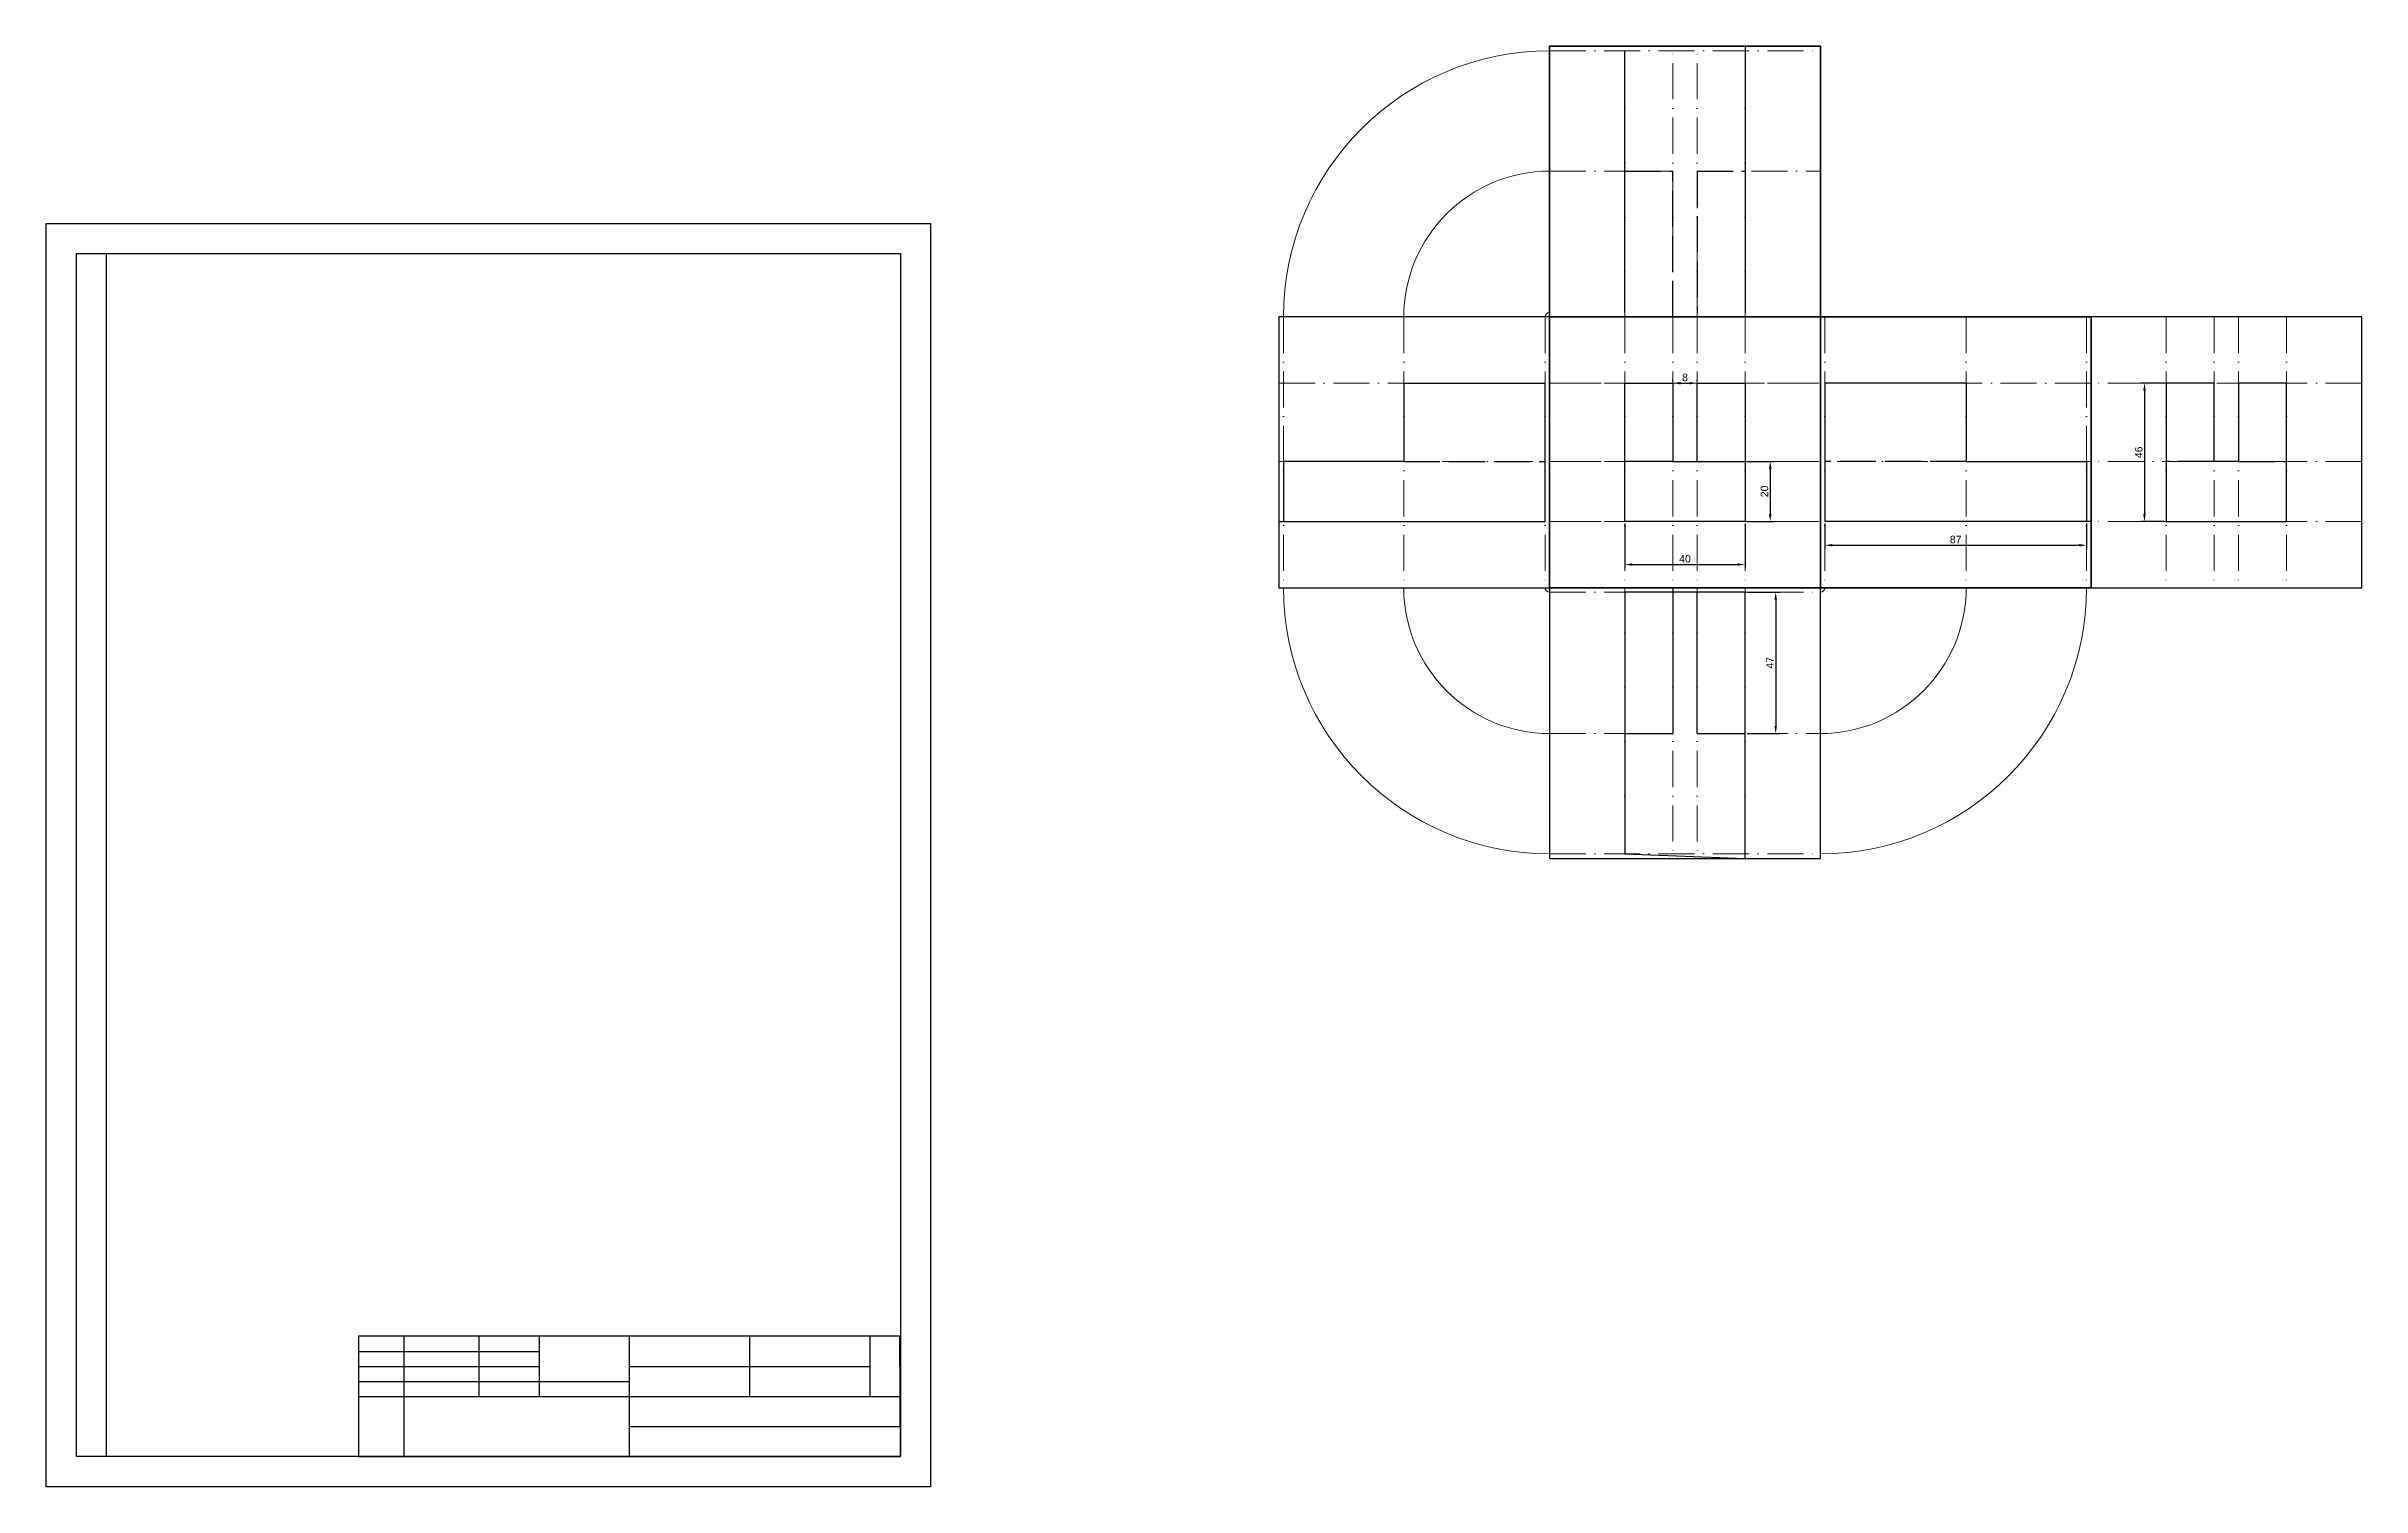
# Model space of a CAD drawing. Header units: millimetres. Extents: x -1088 to 770, y 0 to 479.
# Drawn here: x 0 to 770, y 0 to 479 of the extents above; entities that cross this region are included whole.
import ezdxf

# ---------------------------------------------------------------- set-up
doc = ezdxf.new("R2010")
doc.units = ezdxf.units.MM
doc.linetypes.add('ACAD_ISO02W100', pattern=[15, 12, -3])
doc.linetypes.add('ACAD_ISO10W100', pattern=[18, 12, -3, 0, -3])
for name, color, linetype, lineweight in [('Layer ajutatoarea', 7, 'Continuous', 0), ('Layer ascunse', 140, 'ACAD_ISO02W100', 30), ('Layer axe', 80, 'ACAD_ISO10W100', 15), ('Layer chenar', 230, 'Continuous', 30), ('Layer cote', 130, 'Continuous', 0), ('Layer desen', 154, 'Continuous', 30), ('Layer indicator', 191, 'Continuous', 30)]:
    doc.layers.add(name, color=color, linetype=linetype, lineweight=lineweight)
doc.styles.get("Standard").update_dxf_attribs({"font": 'arial.ttf'})
doc.dimstyles.new('ISO-25', dxfattribs={"dimtxt": 2.5, "dimasz": 2.5, "dimexe": 1.25, "dimexo": 0.625, "dimtad": 1, "dimtxsty": 'Standard', "dimcen": 2.5, "dimadec": 0, "dimazin": 0, "dimtfac": 1, "dimtmove": 0, "dimatfit": 3, "dimfxl": 1, "dimarcsym": 0})

msp = doc.modelspace()

# ---------------------------------------------------------------- blocks, each defined once
blk = doc.blocks.new('*D14')
at = {"layer": 'Defpoints', "color": 0, "transparency": 16777216}
for p in [(524.87, 320.92), (564.87, 320.92), (564.87, 306.61)]:
    blk.add_point(p, dxfattribs=at)
at = {"layer": 'Layer cote', "color": 0, "lineweight": -2, "transparency": 16777216}
for p, q in [((524.87, 320.29), (524.87, 305.36)), ((564.87, 320.29), (564.87, 305.36)), ((527.37, 306.61), (562.37, 306.61))]:
    blk.add_line(p, q, dxfattribs=at)
at = {"layer": 'Layer cote', "color": 0, "transparency": 16777216}
for points in [[(527.37, 307.03), (527.37, 306.19), (524.87, 306.61)], [(562.37, 307.03), (562.37, 306.19), (564.87, 306.61)]]:
    blk.add_solid(points, dxfattribs=at)
at = {"layer": 'Layer cote', "color": 0, "transparency": 16777216, "insert": (544.87, 308.51), "char_height": 2.5, "attachment_point": 5}
blk.add_mtext('40', dxfattribs=at)
blk = doc.blocks.new('*D15')
at = {"layer": 'Defpoints', "color": 0, "transparency": 16777216}
for p in [(564.87, 340.92), (564.87, 320.92), (573.2, 320.92)]:
    blk.add_point(p, dxfattribs=at)
at = {"layer": 'Layer cote', "color": 0, "lineweight": -2, "transparency": 16777216}
for p, q in [((565.49, 340.92), (574.45, 340.92)), ((573.2, 338.42), (573.2, 323.42)), ((565.49, 320.92), (574.45, 320.92))]:
    blk.add_line(p, q, dxfattribs=at)
at = {"layer": 'Layer cote', "color": 0, "transparency": 16777216}
for points in [[(572.78, 338.42), (573.62, 338.42), (573.2, 340.92)], [(572.78, 323.42), (573.62, 323.42), (573.2, 320.92)]]:
    blk.add_solid(points, dxfattribs=at)
at = {"layer": 'Layer cote', "color": 0, "transparency": 16777216, "insert": (571.3, 330.92), "char_height": 2.5, "attachment_point": 5, "rotation": 90}
blk.add_mtext('20', dxfattribs=at)
blk = doc.blocks.new('*D16')
at = {"layer": 'Defpoints', "color": 0, "transparency": 16777216}
for p in [(591.37, 320.92), (678.37, 320.92), (678.37, 313.02)]:
    blk.add_point(p, dxfattribs=at)
at = {"layer": 'Layer cote', "color": 0, "lineweight": -2, "transparency": 16777216}
for p, q in [((591.37, 320.29), (591.37, 311.77)), ((678.37, 320.29), (678.37, 311.77)), ((593.87, 313.02), (675.87, 313.02))]:
    blk.add_line(p, q, dxfattribs=at)
at = {"layer": 'Layer cote', "color": 0, "transparency": 16777216}
for points in [[(593.87, 313.44), (593.87, 312.61), (591.37, 313.02)], [(675.87, 313.44), (675.87, 312.61), (678.37, 313.02)]]:
    blk.add_solid(points, dxfattribs=at)
at = {"layer": 'Layer cote', "color": 0, "transparency": 16777216, "insert": (634.87, 314.92), "char_height": 2.5, "attachment_point": 5}
blk.add_mtext('87', dxfattribs=at)
blk = doc.blocks.new('*D17')
at = {"layer": 'Defpoints', "color": 0, "transparency": 16777216}
for p in [(540.87, 366.92), (548.87, 366.92), (548.87, 366.92)]:
    blk.add_point(p, dxfattribs=at)
at = {"layer": 'Layer cote', "color": 0, "lineweight": -2, "transparency": 16777216}
for p, q in [((540.87, 367.54), (540.87, 368.17)), ((543.37, 366.92), (546.37, 366.92)), ((548.87, 367.54), (548.87, 368.17))]:
    blk.add_line(p, q, dxfattribs=at)
at = {"layer": 'Layer cote', "color": 0, "transparency": 16777216}
for points in [[(543.37, 367.33), (543.37, 366.5), (540.87, 366.92)], [(546.37, 367.33), (546.37, 366.5), (548.87, 366.92)]]:
    blk.add_solid(points, dxfattribs=at)
at = {"layer": 'Layer cote', "color": 0, "transparency": 16777216, "insert": (544.87, 368.82), "char_height": 2.5, "attachment_point": 5}
blk.add_mtext('8', dxfattribs=at)
blk = doc.blocks.new('*D18')
at = {"layer": 'Defpoints', "color": 0, "transparency": 16777216}
for p in [(704.87, 366.92), (697.64, 320.92), (704.87, 320.92)]:
    blk.add_point(p, dxfattribs=at)
at = {"layer": 'Layer cote', "color": 0, "lineweight": -2, "transparency": 16777216}
for p, q in [((704.24, 366.92), (696.39, 366.92)), ((697.64, 364.42), (697.64, 323.42)), ((704.24, 320.92), (696.39, 320.92))]:
    blk.add_line(p, q, dxfattribs=at)
at = {"layer": 'Layer cote', "color": 0, "transparency": 16777216}
for points in [[(697.22, 364.42), (698.05, 364.42), (697.64, 366.92)], [(697.22, 323.42), (698.05, 323.42), (697.64, 320.92)]]:
    blk.add_solid(points, dxfattribs=at)
at = {"layer": 'Layer cote', "color": 0, "transparency": 16777216, "insert": (695.74, 343.92), "char_height": 2.5, "attachment_point": 5, "rotation": 90}
blk.add_mtext('46', dxfattribs=at)
blk = doc.blocks.new('*D21')
at = {"layer": 'Defpoints', "color": 0, "transparency": 16777216}
for p in [(564.87, 297.42), (564.87, 250.42), (575.02, 250.42)]:
    blk.add_point(p, dxfattribs=at)
at = {"layer": 'Layer cote', "color": 0, "lineweight": -2, "transparency": 16777216}
for p, q in [((565.49, 297.42), (576.27, 297.42)), ((575.02, 294.92), (575.02, 252.92)), ((565.49, 250.42), (576.27, 250.42))]:
    blk.add_line(p, q, dxfattribs=at)
at = {"layer": 'Layer cote', "color": 0, "transparency": 16777216}
for points in [[(574.6, 294.92), (575.43, 294.92), (575.02, 297.42)], [(574.6, 252.92), (575.43, 252.92), (575.02, 250.42)]]:
    blk.add_solid(points, dxfattribs=at)
at = {"layer": 'Layer cote', "color": 0, "transparency": 16777216, "insert": (573.14, 273.92), "char_height": 2.5, "attachment_point": 5, "rotation": 90}
blk.add_mtext('47', dxfattribs=at)

# ---------------------------------------------------------------- dimensions: what is measured, and where the dimension line sits
at = {"layer": 'Layer cote'}
for base, p1, p2, picture, middle in [((548.866, 366.917), (540.866, 366.917), (548.866, 366.917), '*D17', (544.866, 368.818)), ((564.866, 306.609), (524.866, 320.917), (564.866, 320.917), '*D14', (544.866, 308.51)), ((678.366, 313.022), (591.366, 320.917), (678.366, 320.917), '*D16', (634.866, 314.924))]:
    dim = msp.add_linear_dim(base=base, p1=p1, p2=p2, dimstyle='ISO-25', dxfattribs=at)
    dim.commit()
    dim.dimension.update_dxf_attribs({"geometry": picture, "text_midpoint": middle})
for base, p1, p2, picture, middle in [((697.638, 320.917), (704.866, 366.917), (704.866, 320.917), '*D18', (695.737, 343.917)), ((573.201, 320.917), (564.866, 340.917), (564.866, 320.917), '*D15', (571.299, 330.917)), ((575.017, 250.417), (564.866, 297.417), (564.866, 250.417), '*D21', (573.142, 273.917))]:
    dim = msp.add_linear_dim(base=base, p1=p1, p2=p2, angle=90, dimstyle='ISO-25', dxfattribs=at)
    dim.commit()
    dim.dimension.update_dxf_attribs({"geometry": picture, "text_midpoint": middle})

# ---------------------------------------------------------------- linework, layer by layer
at = {"layer": 'Layer ajutatoarea'}
for centre, radius, start, end in [((499.866, 388.917), 88.5, 90, 180), ((499.866, 388.917), 48.5, 90, 180), ((499.866, 388.917), 1.5, 90, 180), ((499.866, 298.917), 88.5, 180, 270), ((499.866, 298.917), 48.5, 180, 270), ((499.866, 298.917), 1.5, 180, 270), ((589.866, 298.917), 1.5, 270, 0), ((589.866, 298.917), 88.5, 270, 0), ((589.866, 298.917), 48.5, 270, 0)]:
    msp.add_arc(centre, radius, start, end, dxfattribs=at)
at = {"layer": 'Layer ascunse'}
for p, q in [((524.866, 437.417), (540.866, 437.417)), ((540.866, 388.917), (540.866, 437.417)), ((548.866, 437.417), (548.866, 390.417)), ((548.866, 437.417), (564.866, 437.417)), ((451.366, 340.917), (498.366, 340.917)), ((638.366, 340.917), (591.366, 340.917)), ((720.866, 340.917), (704.866, 340.917)), ((728.866, 340.917), (744.866, 340.917))]:
    msp.add_line(p, q, dxfattribs=at)
at = {"layer": 'Layer axe'}
for p, q in [((499.866, 477.417), (589.866, 477.417)), ((524.866, 388.917), (524.866, 478.917)), ((524.866, 388.917), (524.866, 478.917)), ((540.866, 388.917), (540.866, 478.917)), ((540.866, 388.917), (540.866, 478.917)), ((548.866, 388.917), (548.866, 478.917)), ((548.866, 388.917), (548.866, 478.917)), ((564.866, 388.917), (564.866, 478.917)), ((564.866, 388.917), (564.866, 478.917)), ((499.866, 437.417), (540.866, 437.417)), ((548.866, 437.417), (589.866, 437.417)), ((411.366, 388.917), (411.366, 298.917)), ((451.366, 388.917), (451.366, 298.917)), ((451.366, 388.917), (451.366, 298.917)), ((498.366, 388.917), (498.366, 298.917)), ((524.866, 388.917), (524.866, 298.917)), ((540.866, 388.917), (540.866, 298.917)), ((548.866, 388.917), (548.866, 298.917)), ((564.866, 388.917), (564.866, 298.917)), ((591.366, 388.917), (591.366, 298.917)), ((638.366, 388.917), (638.366, 298.917)), ((638.366, 388.917), (638.366, 298.917)), ((678.366, 388.917), (678.366, 298.917)), ((704.866, 388.917), (704.866, 298.917)), ((720.866, 388.917), (720.866, 298.917)), ((728.866, 388.917), (728.866, 298.917)), ((744.866, 388.917), (744.866, 298.917)), ((409.866, 366.917), (589.866, 366.917)), ((409.866, 366.917), (589.866, 366.917)), ((499.866, 366.917), (589.866, 366.917)), ((679.866, 366.917), (499.866, 366.917)), ((769.866, 366.917), (679.866, 366.917)), ((409.866, 340.917), (589.866, 340.917)), ((409.866, 340.917), (589.866, 340.917)), ((499.866, 340.917), (589.866, 340.917)), ((679.866, 340.917), (499.866, 340.917)), ((679.866, 340.917), (499.866, 340.917)), ((769.866, 340.917), (679.866, 340.917)), ((409.866, 320.917), (589.866, 320.917)), ((499.866, 320.917), (589.866, 320.917)), ((679.866, 320.917), (499.866, 320.917)), ((769.866, 320.917), (679.866, 320.917)), ((499.866, 297.417), (589.866, 297.417)), ((524.866, 298.917), (524.866, 208.917)), ((540.866, 298.917), (540.866, 208.917)), ((548.866, 298.917), (548.866, 208.917)), ((564.866, 298.917), (564.866, 208.917)), ((499.866, 250.417), (540.866, 250.417)), ((548.866, 250.417), (589.866, 250.417)), ((499.866, 210.417), (589.866, 210.417))]:
    msp.add_line(p, q, dxfattribs=at)
at = {"layer": 'Layer chenar'}
for p, q in [((0, 0), (0, 420)), ((0, 420), (294, 420)), ((294, 420), (294, 0)), ((10, 10), (10, 410)), ((10, 410), (284, 410)), ((20, 10), (20, 410)), ((284, 410), (284, 10)), ((284, 10), (10, 10)), ((294, 0), (0, 0))]:
    msp.add_line(p, q, dxfattribs=at)
for points in [[(499.866, 388.917), (589.866, 388.917), (589.866, 478.917), (499.866, 478.917)], [(499.866, 478.917), (589.866, 478.917), (589.866, 388.917), (499.866, 388.917)], [(409.866, 298.917), (499.866, 298.917), (499.866, 388.917), (409.866, 388.917)], [(409.866, 298.917), (499.866, 298.917), (499.866, 388.917), (409.866, 388.917)], [(409.866, 298.917), (499.866, 298.917), (499.866, 388.917), (409.866, 388.917)], [(499.866, 298.917), (589.866, 298.917), (589.866, 388.917), (499.866, 388.917)], [(589.866, 298.917), (679.866, 298.917), (679.866, 388.917), (589.866, 388.917)], [(679.866, 298.917), (589.866, 298.917), (589.866, 388.917), (679.866, 388.917)], [(679.866, 298.917), (589.866, 298.917), (589.866, 388.917), (679.866, 388.917)], [(679.866, 298.917), (589.866, 298.917), (589.866, 388.917), (679.866, 388.917)], [(679.866, 298.917), (769.866, 298.917), (769.866, 388.917), (679.866, 388.917)], [(499.866, 208.917), (589.866, 208.917), (589.866, 298.917), (499.866, 298.917)]]:
    msp.add_lwpolyline(points, close=True, dxfattribs=at)
at = {"layer": 'Layer desen'}
for p, q in [((524.866, 390.417), (524.866, 477.417)), ((564.866, 478.917), (564.866, 390.417)), ((451.366, 366.917), (451.366, 340.917)), ((451.366, 366.917), (498.366, 366.917)), ((498.366, 320.917), (498.366, 366.917)), ((524.866, 320.917), (524.866, 366.917)), ((524.866, 366.917), (540.866, 366.917)), ((540.866, 366.917), (540.866, 340.917)), ((548.866, 340.917), (548.866, 366.917)), ((548.866, 366.917), (564.866, 366.917)), ((564.866, 366.917), (564.866, 320.917)), ((593.366, 366.917), (591.366, 366.917)), ((591.366, 366.917), (591.366, 340.917)), ((638.366, 366.917), (593.366, 366.917)), ((638.366, 366.917), (638.366, 340.917)), ((704.866, 366.917), (704.866, 320.917)), ((720.866, 366.917), (704.866, 366.917)), ((720.866, 340.917), (720.866, 366.917)), ((744.866, 366.917), (728.866, 366.917)), ((728.866, 366.917), (728.866, 340.917)), ((744.866, 320.917), (744.866, 366.917)), ((451.366, 340.917), (411.366, 340.917)), ((451.366, 340.917), (411.366, 340.917)), ((411.366, 340.917), (411.366, 320.917)), ((540.866, 340.917), (524.866, 340.917)), ((540.866, 340.917), (548.866, 340.917)), ((548.866, 340.917), (564.866, 340.917)), ((591.366, 340.917), (591.366, 320.917)), ((638.366, 340.917), (678.366, 340.917)), ((638.366, 340.917), (678.366, 340.917)), ((678.366, 340.917), (678.366, 320.917)), ((728.866, 340.917), (720.866, 340.917)), ((409.866, 320.917), (498.366, 320.917)), ((409.866, 320.917), (498.366, 320.917)), ((564.866, 320.917), (524.866, 320.917)), ((679.866, 320.917), (591.366, 320.917)), ((679.866, 320.917), (591.366, 320.917)), ((704.866, 320.917), (744.866, 320.917)), ((524.866, 297.417), (524.866, 210.417)), ((564.866, 297.417), (524.866, 297.417)), ((540.866, 298.917), (540.866, 250.417)), ((548.866, 250.417), (548.866, 297.417)), ((564.866, 208.917), (564.866, 297.417)), ((524.866, 250.417), (540.866, 250.417)), ((548.866, 250.417), (564.866, 250.417)), ((524.866, 210.417), (564.866, 208.917))]:
    msp.add_line(p, q, dxfattribs=at)
at = {"layer": 'Layer indicator'}
for p, q in [((283.832, 50), (103.832, 50)), ((103.832, 50), (103.832, 10)), ((118.832, 50), (118.832, 10)), ((143.832, 50), (143.832, 30)), ((163.832, 50), (163.832, 30)), ((193.832, 50), (193.832, 10)), ((233.832, 50), (233.832, 30)), ((273.832, 50), (273.832, 30)), ((284, 10), (283.832, 50)), ((103.832, 45), (163.832, 45)), ((103.832, 40), (163.832, 40)), ((193.832, 40), (273.832, 40)), ((283.853, 45), (284, 45)), ((283.874, 40), (284, 40)), ((103.832, 35), (193.832, 35)), ((283.895, 35), (284, 35)), ((103.832, 30), (284, 30)), ((193.832, 20), (284, 20)), ((103.832, 10), (284, 10))]:
    msp.add_line(p, q, dxfattribs=at)

msp.set_redraw_order([(e.dxf.handle, doc.entitydb.next_handle()) for e in msp.query("TEXT MTEXT ATTDEF DIMENSION ARC_DIMENSION")])  # texts and dimensions are drawn at this point

doc.saveas('drawing.dxf')
